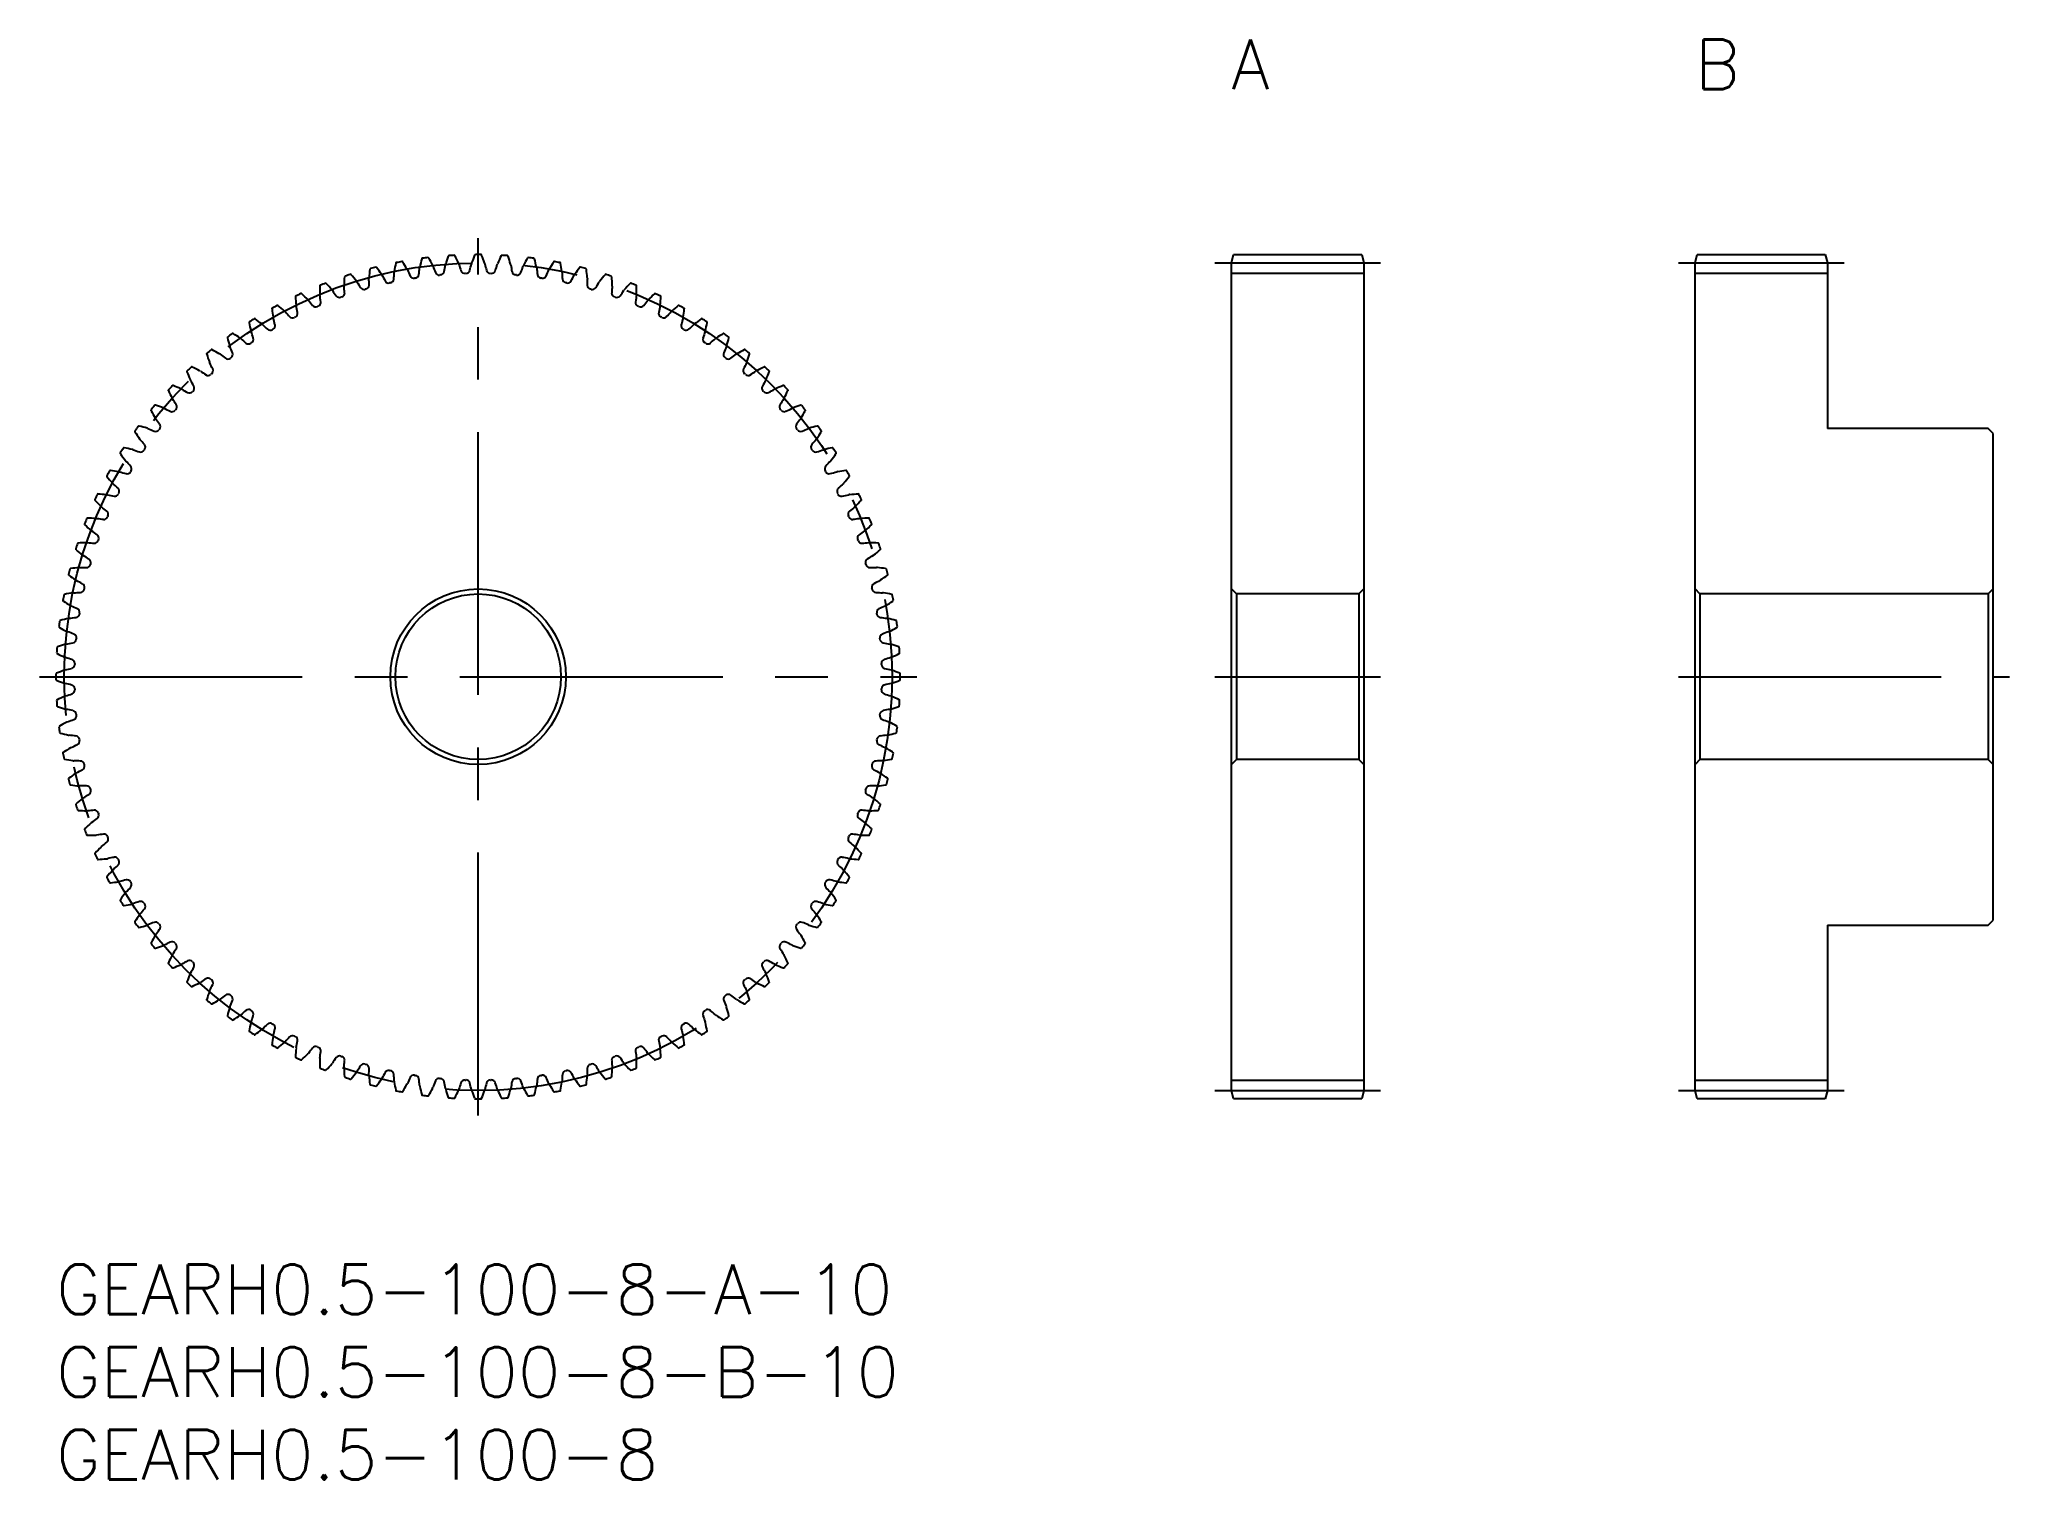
# Model space of a CAD drawing. Extents: x -1 to 118, y -13 to 74.
import ezdxf

# ---------------------------------------------------------------- set-up
doc = ezdxf.new("R2010")
doc.units = 0
doc.header["$LTSCALE"] = 0.5
doc.linetypes.add('CENTER', pattern=[50.8, 31.75, -6.35, 6.35, -6.35])
for name, color, linetype in [('MSM_CENTER', 1, 'CENTER'), ('MSM_CONTINUOUS', 7, 'CONTINUOUS'), ('MSM_PART_NUMBER', 7, 'CONTINUOUS')]:
    doc.layers.add(name, color=color, linetype=linetype)
doc.styles.get("Standard").update_dxf_attribs({"font": 'txt.shx', "height": 3, "bigfont": 'bigfont.shx'})

msp = doc.modelspace()

# ---------------------------------------------------------------- texts
at = {"layer": 'MSM_PART_NUMBER'}
for s, p in [('A', (71, 71)), ('B', (99, 71))]:
    msp.add_text(s, height=3, dxfattribs=at).set_placement(p)

# ---------------------------------------------------------------- blocks, each defined once
blk = doc.blocks.new('*U3')
at = {"layer": 'MSM_PART_NUMBER'}
blk.add_text('GEARH0.5-100-8-A-10', height=3, dxfattribs=at).set_placement((0, -3))
blk = doc.blocks.new('*U4')
at = {"layer": 'MSM_PART_NUMBER'}
blk.add_text('GEARH0.5-100-8-B-10', height=3, dxfattribs=at).set_placement((0, -8))
blk = doc.blocks.new('*U5')
at = {"layer": 'MSM_PART_NUMBER'}
blk.add_text('GEARH0.5-100-8', height=3, dxfattribs=at).set_placement((0, -13))

# ---------------------------------------------------------------- linework, layer by layer
at = {"layer": 'MSM_CENTER'}
for p, q in [((25.5, 9), (25.5, 62)), ((70, 60.5), (80, 60.5)), ((98, 60.5), (108, 60.5)), ((-1, 35.5), (52, 35.5)), ((70, 35.5), (80, 35.5)), ((98, 35.5), (118, 35.5)), ((70, 10.5), (80, 10.5)), ((98, 10.5), (108, 10.5))]:
    msp.add_line(p, q, dxfattribs=at)
msp.add_circle((25.5, 35.5), 25, dxfattribs=at)
at = {"layer": 'MSM_CONTINUOUS'}
for p, q in [((71, 60.5), (71.13, 61)), ((71.13, 61), (78.87, 61)), ((78.87, 61), (79, 60.5)), ((99, 60.5), (99.13, 61)), ((99.13, 61), (106.87, 61)), ((106.87, 61), (107, 60.5)), ((71, 10.5), (71, 60.5)), ((71, 59.88), (79, 59.88)), ((79, 60.5), (79, 10.5)), ((99, 10.5), (99, 60.5)), ((99, 59.88), (107, 59.88)), ((107, 60.5), (107, 50.5)), ((116.7, 50.5), (107, 50.5)), ((117, 50.2), (116.7, 50.5)), ((117, 20.8), (117, 50.2)), ((71.3, 40.5), (71, 40.8)), ((78.7, 40.5), (71.3, 40.5)), ((71.3, 40.5), (71.3, 30.5)), ((79, 40.8), (78.7, 40.5)), ((78.7, 40.5), (78.7, 30.5)), ((99.3, 40.5), (99, 40.8)), ((99.3, 40.5), (99.3, 30.5)), ((116.7, 40.5), (99.3, 40.5)), ((117, 40.8), (116.7, 40.5)), ((116.7, 40.5), (116.7, 30.5)), ((71.3, 30.5), (71, 30.2)), ((78.7, 30.5), (71.3, 30.5)), ((79, 30.2), (78.7, 30.5)), ((99.3, 30.5), (99, 30.2)), ((116.7, 30.5), (99.3, 30.5)), ((117, 30.2), (116.7, 30.5)), ((107, 20.5), (116.7, 20.5)), ((107, 20.5), (107, 10.5)), ((116.7, 20.5), (117, 20.8)), ((71, 11.13), (79, 11.13)), ((99, 11.13), (107, 11.13)), ((71.13, 10), (71, 10.5)), ((78.87, 10), (71.13, 10)), ((79, 10.5), (78.87, 10)), ((99.13, 10), (99, 10.5)), ((106.87, 10), (99.13, 10)), ((107, 10.5), (106.87, 10))]:
    msp.add_line(p, q, dxfattribs=at)
for radius in [5.3, 5]:
    msp.add_circle((25.5, 35.5), radius, dxfattribs=at)
for centre, radius, start, end in [((30.13, 58.53), 8.33, 164.6292, 168.1), ((22.14, 60.73), 0.05, 97.5759, 164.6292), ((25.5, 35.5), 25.5, 96.8241, 97.5759), ((22.48, 60.77), 0.05, 29.7708, 96.8241), ((15.29, 56.66), 8.33, 26.3, 29.7708), ((31.57, 58.2), 8.33, 161.0292, 164.5), ((23.74, 60.89), 0.05, 93.9759, 161.0292), ((25.5, 35.5), 25.5, 93.2241, 93.9759), ((24.07, 60.91), 0.05, 26.1708, 93.2241), ((16.63, 57.26), 8.33, 22.7, 26.1708), ((32.98, 57.77), 8.33, 157.4292, 160.9), ((25.33, 60.95), 0.05, 90.376, 157.4292), ((25.5, 35.5), 25.5, 89.6241, 90.3759), ((25.67, 60.95), 0.05, 22.5708, 89.6241), ((18.02, 57.77), 8.33, 19.1, 22.5708), ((34.37, 57.26), 8.33, 153.8292, 157.3), ((26.93, 60.91), 0.05, 86.7759, 153.8292), ((25.5, 35.5), 25.5, 86.0241, 86.7759), ((27.26, 60.89), 0.05, 18.9708, 86.0241), ((19.43, 58.2), 8.33, 15.5, 18.9708), ((35.71, 56.66), 8.33, 150.2292, 153.7), ((28.52, 60.77), 0.05, 83.176, 150.2292), ((25.5, 35.5), 25.5, 82.4241, 83.1759), ((28.86, 60.73), 0.05, 15.3708, 82.4235), ((20.87, 58.53), 8.33, 11.9, 15.3708), ((25.73, 58.99), 8.33, 175.4292, 178.9), ((17.48, 59.65), 0.05, 108.3759, 175.4292), ((25.5, 35.5), 25.5, 107.6241, 108.3759), ((17.79, 59.76), 0.05, 40.5708, 107.6241), ((11.5, 54.37), 8.33, 37.1, 40.5708), ((27.21, 58.93), 8.33, 171.8292, 175.3), ((19.32, 59.58), 0.416, 175.3, 182.394), ((11.22, 59.24), 7.69, 359.3402, 2.394), ((19.01, 60.11), 0.05, 104.7759, 171.8292), ((25.5, 35.5), 25.5, 104.0241, 104.7759), ((19.33, 60.19), 0.05, 36.9708, 104.0241), ((12.71, 55.21), 8.33, 33.5, 36.9708), ((19.32, 59.58), 0.416, 26.406, 33.5), ((26.58, 63.19), 7.69, 206.406, 209.4598), ((20.16, 59.54), 0.25, 282.5309, 355.7401), ((12.74, 60.09), 7.69, 355.7402, 358.794), ((28.68, 58.78), 8.33, 168.2292, 171.7), ((20.84, 59.92), 0.416, 171.7, 178.794), ((20.57, 60.47), 0.05, 101.1759, 168.2292), ((25.5, 35.5), 25.5, 100.4241, 101.1759), ((20.9, 60.53), 0.05, 33.3708, 100.4241), ((13.98, 55.97), 8.33, 29.9, 33.3708), ((20.84, 59.92), 0.416, 22.806, 29.9), ((28.32, 63.06), 7.69, 202.806, 205.8598), ((21.62, 59.82), 0.25, 205.8599, 279.0691), ((25.5, 35.5), 24.38, 98.9309, 99.0691), ((21.68, 59.83), 0.25, 278.9309, 352.1401), ((14.3, 60.84), 7.69, 352.1402, 355.194), ((22.38, 60.16), 0.416, 168.1, 175.194), ((22.38, 60.16), 0.416, 19.206, 26.3), ((30.04, 62.83), 7.69, 199.206, 202.2598), ((23.15, 60.01), 0.25, 202.2599, 275.4691), ((25.5, 35.5), 24.38, 95.3309, 95.4691), ((23.21, 60.02), 0.25, 275.3309, 348.5401), ((15.92, 61.5), 7.69, 348.5402, 351.594), ((23.94, 60.31), 0.416, 164.5, 171.594), ((23.94, 60.31), 0.416, 15.606, 22.7), ((31.75, 62.49), 7.69, 195.606, 198.6598), ((24.7, 60.11), 0.25, 198.6599, 271.8691), ((25.5, 35.5), 24.38, 91.7309, 91.8691), ((24.76, 60.11), 0.25, 271.7309, 344.9401), ((17.57, 62.05), 7.69, 344.9402, 347.994), ((25.5, 60.36), 0.416, 160.8999, 167.994), ((25.5, 60.36), 0.416, 12.006, 19.1), ((33.43, 62.05), 7.69, 192.006, 195.0598), ((26.24, 60.11), 0.25, 195.0598, 268.269), ((25.5, 35.5), 24.38, 88.1309, 88.2691), ((26.3, 60.11), 0.25, 268.1309, 341.3401), ((19.25, 62.49), 7.69, 341.3402, 344.394), ((27.06, 60.31), 0.416, 157.2999, 164.394), ((27.06, 60.31), 0.416, 8.406, 15.5), ((35.08, 61.5), 7.69, 188.406, 191.4598), ((27.79, 60.02), 0.25, 191.4598, 264.6691), ((25.5, 35.5), 24.38, 84.5309, 84.6691), ((27.85, 60.01), 0.25, 264.5309, 337.7401), ((20.96, 62.83), 7.69, 337.7402, 340.794), ((28.62, 60.16), 0.416, 153.6999, 160.794), ((28.62, 60.16), 0.416, 4.806, 11.9), ((36.7, 60.84), 7.69, 184.806, 187.8598), ((29.32, 59.83), 0.25, 187.8598, 261.0691), ((25.5, 35.5), 24.38, 80.9309, 81.0691), ((29.38, 59.82), 0.25, 260.9309, 334.1401), ((22.68, 63.06), 7.69, 334.1402, 337.194), ((30.16, 59.92), 0.416, 150.0999, 157.194), ((37.02, 55.97), 8.33, 146.6292, 150.1), ((30.1, 60.53), 0.05, 79.5759, 146.6292), ((25.5, 35.5), 25.5, 78.8241, 79.5759), ((30.43, 60.47), 0.05, 11.7708, 78.8235), ((22.32, 58.78), 8.33, 8.3, 11.7708), ((30.16, 59.92), 0.416, 1.206, 8.3), ((38.26, 60.09), 7.69, 181.206, 184.2598), ((30.84, 59.54), 0.25, 184.2598, 257.4691), ((24.42, 63.19), 7.69, 330.5402, 333.594), ((31.68, 59.58), 0.416, 146.4999, 153.594), ((38.29, 55.21), 8.33, 143.0292, 146.5), ((31.67, 60.19), 0.05, 75.9759, 143.0292), ((25.5, 35.5), 25.5, 75.2241, 75.9759), ((31.99, 60.11), 0.05, 8.1708, 75.2235), ((23.79, 58.93), 8.33, 4.7, 8.1708), ((39.78, 59.24), 7.69, 177.606, 180.6598), ((31.68, 59.58), 0.416, 357.606, 4.7), ((39.5, 54.37), 8.33, 139.4292, 142.9), ((33.21, 59.76), 0.05, 72.3759, 139.4292), ((25.5, 35.5), 25.5, 71.6241, 72.3759), ((33.52, 59.65), 0.05, 4.5708, 71.6235), ((25.27, 58.99), 8.33, 1.1, 4.5708), ((14.51, 58.46), 0.05, 115.5759, 182.6292), ((22.79, 58.84), 8.33, 182.6292, 186.1), ((25.5, 35.5), 25.5, 114.8241, 115.5759), ((14.82, 58.6), 0.05, 47.7708, 114.8241), ((9.25, 52.46), 8.33, 44.3, 47.7708), ((24.26, 58.96), 8.33, 179.0292, 182.5), ((15.98, 59.1), 0.05, 111.9759, 179.0292), ((16.35, 58.62), 0.416, 182.5, 189.594), ((8.35, 57.26), 7.69, 6.5402, 9.594), ((25.5, 35.5), 25.5, 111.2241, 111.9759), ((16.29, 59.22), 0.05, 44.1708, 111.2241), ((10.35, 53.45), 8.33, 40.7, 44.1708), ((16.35, 58.62), 0.416, 33.606, 40.7), ((23.1, 63.1), 7.69, 213.606, 216.6598), ((17.13, 58.66), 0.25, 216.6599, 289.8691), ((25.5, 35.5), 24.38, 109.7309, 109.8691), ((17.19, 58.68), 0.25, 289.7309, 2.9401), ((17.82, 59.14), 0.416, 178.9, 185.994), ((9.75, 58.3), 7.69, 2.9402, 5.994), ((17.82, 59.14), 0.416, 30.006, 37.1), ((24.84, 63.2), 7.69, 210.006, 213.0598), ((18.6, 59.14), 0.25, 213.0599, 286.2691), ((25.5, 35.5), 24.38, 106.1309, 106.2691), ((18.66, 59.16), 0.25, 286.1309, 359.3401), ((20.1, 59.53), 0.25, 209.4599, 282.6691), ((25.5, 35.5), 24.38, 102.5309, 102.6691), ((25.5, 35.5), 24.38, 77.3309, 77.4691), ((30.9, 59.53), 0.25, 257.3309, 330.5401), ((32.34, 59.16), 0.25, 180.6598, 253.8691), ((25.5, 35.5), 24.38, 73.7309, 73.8691), ((32.4, 59.14), 0.25, 253.7309, 326.9402), ((26.16, 63.2), 7.69, 326.9402, 329.994), ((33.18, 59.14), 0.416, 142.8999, 149.994), ((41.25, 58.3), 7.69, 174.006, 177.0598), ((33.81, 58.68), 0.25, 177.0598, 250.2691), ((33.18, 59.14), 0.416, 354.006, 1.1), ((25.5, 35.5), 24.38, 70.1309, 70.2691), ((33.87, 58.66), 0.25, 250.1309, 323.3402), ((27.9, 63.1), 7.69, 323.3402, 326.394), ((34.65, 58.62), 0.416, 139.2999, 146.394), ((40.65, 53.45), 8.33, 135.8292, 139.3), ((34.71, 59.22), 0.05, 68.7759, 135.8292), ((25.5, 35.5), 25.5, 68.0241, 68.7759), ((42.65, 57.26), 7.69, 170.406, 173.4598), ((35.02, 59.1), 0.05, 0.9708, 68.0235), ((34.65, 58.62), 0.416, 350.406, 357.5), ((26.74, 58.96), 8.33, 357.5, 0.9708), ((41.75, 52.46), 8.33, 132.2292, 135.7), ((36.18, 58.6), 0.05, 65.1759, 132.2292), ((25.5, 35.5), 25.5, 64.4241, 65.1759), ((28.21, 58.84), 8.33, 353.9, 357.3708), ((36.49, 58.46), 0.05, 357.3708, 64.4241), ((12, 57.08), 0.05, 54.9708, 122.0235), ((13.09, 57.72), 0.05, 119.1759, 186.2292), ((21.33, 58.62), 8.33, 186.2292, 189.7), ((25.5, 35.5), 25.5, 118.4241, 119.1759), ((13.52, 57.29), 0.416, 189.7, 196.794), ((5.76, 54.94), 7.69, 13.7402, 16.794), ((13.39, 57.88), 0.05, 51.3708, 118.4235), ((8.21, 51.41), 8.33, 47.9, 51.3708), ((13.52, 57.29), 0.416, 40.806, 47.9), ((19.66, 62.58), 7.69, 220.806, 223.8598), ((14.29, 57.43), 0.25, 223.8599, 297.0691), ((25.5, 35.5), 24.38, 116.9309, 117.0691), ((14.35, 57.45), 0.25, 296.9309, 10.1401), ((14.91, 57.99), 0.416, 186.1, 193.194), ((7.02, 56.14), 7.69, 10.1402, 13.194), ((14.91, 57.99), 0.416, 37.206, 44.3), ((21.37, 62.9), 7.69, 217.206, 220.2598), ((15.69, 58.09), 0.25, 220.2599, 293.4691), ((25.5, 35.5), 24.38, 113.3309, 113.4691), ((15.75, 58.11), 0.25, 293.3309, 6.5401), ((35.25, 58.11), 0.25, 173.4598, 246.6691), ((25.5, 35.5), 24.38, 66.5309, 66.6691), ((35.31, 58.09), 0.25, 246.5309, 319.7402), ((29.63, 62.9), 7.69, 319.7402, 322.794), ((36.09, 57.99), 0.416, 135.6999, 142.794), ((36.65, 57.45), 0.25, 169.8598, 243.0691), ((43.98, 56.14), 7.69, 166.806, 169.8598), ((36.09, 57.99), 0.416, 346.806, 353.9), ((25.5, 35.5), 24.38, 62.9309, 63.0691), ((36.71, 57.43), 0.25, 242.9309, 316.1402), ((31.34, 62.58), 7.69, 316.1402, 319.194), ((37.48, 57.29), 0.416, 132.0999, 139.194), ((42.79, 51.41), 8.33, 128.6292, 132.1), ((37.61, 57.88), 0.05, 61.5759, 128.6292), ((25.5, 35.5), 25.5, 60.8241, 61.5759), ((45.24, 54.94), 7.69, 163.206, 166.2598), ((37.48, 57.29), 0.416, 343.206, 350.3), ((29.67, 58.62), 8.33, 350.3, 353.7708), ((37.91, 57.72), 0.05, 353.7708, 60.8241), ((39, 57.08), 0.05, 57.9759, 125.0292), ((10.41, 55.99), 0.05, 126.3759, 193.4292), ((18.46, 57.91), 8.33, 193.4292, 196.9), ((25.5, 35.5), 25.5, 125.6241, 126.3759), ((10.68, 56.19), 0.05, 58.5708, 125.6235), ((6.36, 49.12), 8.33, 55.1, 58.5708), ((10.89, 55.61), 0.416, 48.006, 55.1), ((11.72, 56.9), 0.05, 122.7759, 189.8292), ((19.88, 58.31), 8.33, 189.8292, 193.3), ((25.5, 35.5), 25.5, 122.0241, 122.7759), ((12.18, 56.49), 0.416, 193.3, 200.394), ((4.58, 53.67), 7.69, 17.3402, 20.394), ((11.68, 55.88), 0.25, 304.1309, 17.3401), ((7.25, 50.29), 8.33, 51.5, 54.9708), ((12.18, 56.49), 0.416, 44.406, 51.5), ((17.97, 62.16), 7.69, 224.406, 227.4598), ((12.94, 56.68), 0.25, 227.4599, 300.6691), ((25.5, 35.5), 24.38, 120.5309, 120.6691), ((12.99, 56.71), 0.25, 300.5309, 13.7401), ((38.01, 56.71), 0.25, 166.2598, 239.4691), ((25.5, 35.5), 24.38, 59.3309, 59.4691), ((38.06, 56.68), 0.25, 239.3309, 312.5402), ((33.03, 62.16), 7.69, 312.5402, 315.594), ((38.82, 56.49), 0.416, 128.4999, 135.594), ((43.75, 50.29), 8.33, 125.0292, 128.5), ((25.5, 35.5), 25.5, 57.2241, 57.9759), ((39.32, 55.88), 0.25, 162.6598, 235.8691), ((46.42, 53.67), 7.69, 159.606, 162.6598), ((38.82, 56.49), 0.416, 339.606, 346.7), ((31.12, 58.31), 8.33, 346.7, 350.1708), ((39.28, 56.9), 0.05, 350.1708, 57.2241), ((40.11, 55.61), 0.416, 124.8999, 131.994), ((44.64, 49.12), 8.33, 121.4292, 124.9), ((40.32, 56.19), 0.05, 54.3759, 121.4292), ((25.5, 35.5), 25.5, 53.6241, 54.3759), ((32.54, 57.91), 8.33, 343.1, 346.5708), ((40.59, 55.99), 0.05, 346.5708, 53.6241), ((9.15, 55), 0.05, 129.9759, 197.0292), ((17.07, 57.43), 8.33, 197.0292, 200.5), ((25.5, 35.5), 25.5, 129.2241, 129.9759), ((9.41, 55.22), 0.05, 62.1708, 129.2235), ((5.54, 47.89), 8.33, 58.7, 62.1708), ((9.65, 54.66), 0.416, 51.606, 58.7), ((14.69, 61.01), 7.69, 231.606, 234.6598), ((10.38, 54.94), 0.25, 234.6599, 307.8691), ((10.89, 55.61), 0.416, 196.9, 203.994), ((3.48, 52.32), 7.69, 20.9402, 23.994), ((25.5, 35.5), 24.38, 127.7309, 127.8691), ((10.43, 54.98), 0.25, 307.7309, 20.9401), ((16.31, 61.64), 7.69, 228.006, 231.0598), ((11.63, 55.85), 0.25, 231.0599, 304.2691), ((25.5, 35.5), 24.38, 124.1309, 124.2691), ((25.5, 35.5), 24.38, 55.7309, 55.8691), ((39.37, 55.85), 0.25, 235.7309, 308.9402), ((34.69, 61.64), 7.69, 308.9402, 311.994), ((40.57, 54.98), 0.25, 159.0598, 232.2691), ((47.52, 52.32), 7.69, 156.006, 159.0598), ((25.5, 35.5), 24.38, 52.1309, 52.2691), ((40.62, 54.94), 0.25, 232.1309, 305.3402), ((40.11, 55.61), 0.416, 336.006, 343.1), ((36.31, 61.01), 7.69, 305.3402, 308.394), ((41.35, 54.66), 0.416, 121.2999, 128.394), ((45.46, 47.89), 8.33, 117.8292, 121.3), ((41.59, 55.22), 0.05, 50.7759, 117.8292), ((25.5, 35.5), 25.5, 50.0241, 50.7759), ((33.93, 57.43), 8.33, 339.5, 342.9708), ((41.85, 55), 0.05, 342.9708, 50.0235), ((7.96, 53.94), 0.05, 133.5759, 200.6292), ((15.71, 56.86), 8.33, 200.6292, 204.1), ((25.5, 35.5), 25.5, 132.8241, 133.5759), ((8.2, 54.17), 0.05, 65.7709, 132.8241), ((4.8, 46.61), 8.33, 62.3, 65.7708), ((8.48, 53.62), 0.416, 55.206, 62.3), ((13.11, 60.28), 7.69, 235.206, 238.2598), ((9.19, 53.95), 0.25, 238.2599, 311.4691), ((9.65, 54.66), 0.416, 200.5, 207.594), ((2.47, 50.9), 7.69, 24.5402, 27.594), ((25.5, 35.5), 24.38, 131.3309, 131.4691), ((9.24, 53.99), 0.25, 311.3309, 24.5401), ((41.76, 53.99), 0.25, 155.4598, 228.6691), ((48.53, 50.9), 7.69, 152.406, 155.4598), ((25.5, 35.5), 24.38, 48.5309, 48.6691), ((41.81, 53.95), 0.25, 228.5309, 301.7401), ((41.35, 54.66), 0.416, 332.406, 339.5), ((37.89, 60.28), 7.69, 301.7402, 304.794), ((42.52, 53.62), 0.416, 117.6999, 124.794), ((46.2, 46.61), 8.33, 114.2292, 117.7), ((42.8, 54.17), 0.05, 47.1759, 114.2292), ((25.5, 35.5), 25.5, 46.4241, 47.1759), ((35.29, 56.86), 8.33, 335.9, 339.3708), ((43.04, 53.94), 0.05, 339.3708, 46.4235), ((6.83, 52.8), 0.05, 137.1759, 204.2292), ((14.39, 56.2), 8.33, 204.2292, 207.7), ((25.5, 35.5), 25.5, 136.4241, 137.1759), ((7.06, 53.04), 0.05, 69.3709, 136.4241), ((4.14, 45.29), 8.33, 65.9, 69.3708), ((7.38, 52.52), 0.416, 58.806, 65.9), ((11.58, 59.45), 7.69, 238.806, 241.8598), ((8.07, 52.89), 0.25, 241.8599, 315.0691), ((8.48, 53.62), 0.416, 204.1, 211.194), ((1.55, 49.42), 7.69, 28.1402, 31.194), ((25.5, 35.5), 24.38, 134.9309, 135.0691), ((8.11, 52.93), 0.25, 314.9309, 28.1401), ((42.89, 52.93), 0.25, 151.8598, 225.0691), ((49.45, 49.42), 7.69, 148.806, 151.8598), ((25.5, 35.5), 24.38, 44.9309, 45.0691), ((42.93, 52.89), 0.25, 224.9309, 298.1401), ((42.52, 53.62), 0.416, 328.806, 335.9), ((39.42, 59.45), 7.69, 298.1402, 301.194), ((43.62, 52.52), 0.416, 114.1, 121.194), ((46.86, 45.29), 8.33, 110.6292, 114.1), ((43.94, 53.04), 0.05, 43.5759, 110.6292), ((25.5, 35.5), 25.5, 42.8241, 43.5759), ((36.61, 56.2), 8.33, 332.3, 335.7708), ((44.17, 52.8), 0.05, 335.7708, 42.8241), ((5.78, 51.59), 0.05, 140.7759, 207.8292), ((13.11, 55.46), 8.33, 207.8292, 211.3), ((25.5, 35.5), 25.5, 140.0241, 140.7759), ((6, 51.85), 0.05, 72.9709, 140.0241), ((3.57, 43.93), 8.33, 69.5, 72.9708), ((6.34, 51.35), 0.416, 62.406, 69.5), ((10.1, 58.53), 7.69, 242.406, 245.4598), ((7.01, 51.76), 0.25, 245.4599, 318.6691), ((7.38, 52.52), 0.416, 207.7, 214.794), ((0.72, 47.89), 7.69, 31.7402, 34.794), ((25.5, 35.5), 24.38, 138.5309, 138.6691), ((7.05, 51.81), 0.25, 318.5309, 31.7401), ((43.95, 51.81), 0.25, 148.2598, 221.4691), ((50.28, 47.89), 7.69, 145.206, 148.2598), ((25.5, 35.5), 24.38, 41.3309, 41.4691), ((43.99, 51.76), 0.25, 221.3309, 294.5401), ((43.62, 52.52), 0.416, 325.206, 332.3), ((40.9, 58.53), 7.69, 294.5402, 297.594), ((44.66, 51.35), 0.416, 110.5, 117.594), ((47.43, 43.93), 8.33, 107.0292, 110.5), ((45, 51.85), 0.05, 39.9759, 107.0292), ((37.89, 55.46), 8.33, 328.7, 332.1708), ((25.5, 35.5), 25.5, 39.2241, 39.9759), ((45.22, 51.59), 0.05, 332.1708, 39.2235), ((4.81, 50.32), 0.05, 144.3759, 211.4292), ((25.5, 35.5), 25.5, 143.6241, 144.3759), ((11.88, 54.64), 8.33, 211.4292, 214.9), ((5.01, 50.59), 0.05, 76.5709, 143.6241), ((3.09, 42.54), 8.33, 73.1, 76.5708), ((5.39, 50.11), 0.416, 66.006, 73.1), ((8.68, 57.52), 7.69, 246.006, 249.0598), ((6.02, 50.57), 0.25, 249.0599, 322.2691), ((6.34, 51.35), 0.416, 211.3, 218.394), ((-0.01, 46.31), 7.69, 35.3402, 38.394), ((25.5, 35.5), 24.38, 142.1309, 142.2691), ((6.06, 50.62), 0.25, 322.1309, 35.3401), ((44.94, 50.62), 0.25, 144.6598, 217.8691), ((51.01, 46.31), 7.69, 141.606, 144.6598), ((25.5, 35.5), 24.38, 37.7309, 37.8691), ((44.98, 50.57), 0.25, 217.7309, 290.9401), ((44.66, 51.35), 0.416, 321.606, 328.7), ((42.32, 57.52), 7.69, 290.9402, 293.994), ((45.61, 50.11), 0.416, 106.9, 113.994), ((47.91, 42.54), 8.33, 103.4292, 106.9), ((39.12, 54.64), 8.33, 325.1, 328.5708), ((45.99, 50.59), 0.05, 36.3759, 103.4292), ((25.5, 35.5), 25.5, 35.6241, 36.3759), ((46.19, 50.32), 0.05, 328.5708, 35.6235), ((3.92, 49), 0.05, 147.9759, 215.0292), ((25.5, 35.5), 25.5, 147.2241, 147.9759), ((10.71, 53.75), 8.33, 215.0292, 218.5), ((4.1, 49.28), 0.05, 80.1709, 147.2241), ((2.69, 41.12), 8.33, 76.7, 80.1708), ((4.51, 48.82), 0.416, 69.606, 76.7), ((7.33, 56.42), 7.69, 249.606, 252.6598), ((5.12, 49.32), 0.25, 252.6599, 325.8691), ((5.39, 50.11), 0.416, 214.9, 221.994), ((-0.64, 44.69), 7.69, 38.9402, 41.994), ((25.5, 35.5), 24.38, 145.7309, 145.8691), ((5.15, 49.37), 0.25, 325.7309, 38.9401), ((45.85, 49.37), 0.25, 141.0598, 214.2691), ((25.5, 35.5), 24.38, 34.1309, 34.2691), ((51.64, 44.69), 7.69, 138.006, 141.0598), ((45.88, 49.32), 0.25, 214.1309, 287.3401), ((45.61, 50.11), 0.416, 318.006, 325.1), ((43.67, 56.42), 7.69, 287.3402, 290.394), ((46.49, 48.82), 0.416, 103.3, 110.394), ((48.31, 41.12), 8.33, 99.8292, 103.3), ((40.29, 53.75), 8.33, 321.5, 324.9708), ((46.9, 49.28), 0.05, 32.7759, 99.8292), ((25.5, 35.5), 25.5, 32.0241, 32.7759), ((47.08, 49), 0.05, 324.9708, 32.0241), ((25.5, 35.5), 25.5, 150.8241, 151.5759), ((3.12, 47.61), 0.05, 151.5759, 218.6292), ((3.28, 47.91), 0.05, 83.7708, 150.8235), ((2.38, 39.67), 8.33, 80.3, 83.7708), ((3.71, 47.48), 0.416, 73.206, 80.3), ((6.06, 55.24), 7.69, 253.206, 256.2598), ((4.51, 48.82), 0.416, 218.5, 225.594), ((-1.16, 43.03), 7.69, 42.5402, 45.594), ((4.29, 48.01), 0.25, 256.2599, 329.4691), ((4.32, 48.06), 0.25, 329.3309, 42.5401), ((25.5, 35.5), 24.38, 149.3309, 149.4691), ((46.68, 48.06), 0.25, 137.4598, 210.6691), ((25.5, 35.5), 24.38, 30.5309, 30.6691), ((52.16, 43.03), 7.69, 134.406, 137.4598), ((46.71, 48.01), 0.25, 210.5309, 283.7401), ((44.94, 55.24), 7.69, 283.7402, 286.794), ((46.49, 48.82), 0.416, 314.406, 321.5), ((47.29, 47.48), 0.416, 99.6999, 106.794), ((48.62, 39.67), 8.33, 96.2292, 99.7), ((47.72, 47.91), 0.05, 29.1759, 96.2292), ((25.5, 35.5), 25.5, 28.4241, 29.1759), ((47.88, 47.61), 0.05, 321.3708, 28.4241), ((25.5, 35.5), 25.5, 154.4241, 155.1759), ((2.54, 46.49), 0.05, 87.3708, 154.4235), ((2.16, 38.21), 8.33, 83.9, 87.3708), ((3.01, 46.09), 0.416, 76.806, 83.9), ((9.59, 52.79), 8.33, 218.6292, 222.1), ((4.86, 53.98), 7.69, 256.806, 259.8598), ((3.71, 47.48), 0.416, 222.1, 229.194), ((-1.58, 41.34), 7.69, 46.1402, 49.194), ((3.55, 46.65), 0.25, 259.8599, 333.0691), ((3.57, 46.71), 0.25, 332.9309, 46.1401), ((25.5, 35.5), 24.38, 152.9309, 153.0691), ((47.43, 46.71), 0.25, 133.8598, 207.0691), ((25.5, 35.5), 24.38, 26.9309, 27.0691), ((47.45, 46.65), 0.25, 206.9309, 280.1401), ((52.58, 41.34), 7.69, 130.806, 133.8598), ((46.14, 53.98), 7.69, 280.1402, 283.194), ((47.29, 47.48), 0.416, 310.806, 317.9), ((41.41, 52.79), 8.33, 317.9, 321.3708), ((47.99, 46.09), 0.416, 96.1, 103.194), ((48.84, 38.21), 8.33, 92.6292, 96.1), ((48.46, 46.49), 0.05, 25.5759, 92.6292), ((25.5, 35.5), 25.5, 24.8241, 25.5759), ((2.4, 46.18), 0.05, 155.1759, 222.2292), ((8.54, 51.75), 8.33, 222.2292, 225.7), ((3.01, 46.09), 0.416, 225.7, 232.794), ((-1.9, 39.63), 7.69, 49.7402, 52.794), ((2.91, 45.31), 0.25, 336.5309, 49.7401), ((48.09, 45.31), 0.25, 130.2598, 203.4691), ((52.9, 39.63), 7.69, 127.206, 130.2598), ((47.99, 46.09), 0.416, 307.206, 314.3), ((42.46, 51.75), 8.33, 314.3, 317.7708), ((48.6, 46.18), 0.05, 317.7709, 24.8241), ((25.5, 35.5), 25.5, 158.0241, 158.7759), ((1.78, 44.71), 0.05, 158.7759, 225.8292), ((7.55, 50.65), 8.33, 225.8292, 229.3), ((1.9, 45.02), 0.05, 90.9708, 158.0241), ((2.04, 36.74), 8.33, 87.5, 90.9708), ((2.38, 44.65), 0.416, 229.3, 236.394), ((-2.1, 37.9), 7.69, 53.3402, 56.394), ((2.38, 44.65), 0.416, 80.406, 87.5), ((3.74, 52.65), 7.69, 260.406, 263.4598), ((2.34, 43.87), 0.25, 340.1309, 53.3401), ((2.89, 45.25), 0.25, 263.4599, 336.6691), ((25.5, 35.5), 24.38, 156.5309, 156.6691), ((25.5, 35.5), 24.38, 23.3309, 23.4691), ((48.11, 45.25), 0.25, 203.3309, 276.5401), ((47.26, 52.65), 7.69, 276.5402, 279.594), ((48.66, 43.87), 0.25, 126.6598, 199.8691), ((53.1, 37.9), 7.69, 123.606, 126.6598), ((48.62, 44.65), 0.416, 92.5, 99.594), ((48.96, 36.74), 8.33, 89.0292, 92.5), ((48.62, 44.65), 0.416, 303.606, 310.7), ((43.45, 50.65), 8.33, 310.7, 314.1708), ((49.1, 45.02), 0.05, 21.9759, 89.0292), ((25.5, 35.5), 25.5, 21.2241, 21.9759), ((49.22, 44.71), 0.05, 314.1708, 21.2241), ((1.24, 43.21), 0.05, 162.3759, 229.4292), ((25.5, 35.5), 25.5, 161.6241, 162.3759), ((6.63, 49.5), 8.33, 229.4292, 232.9), ((1.35, 43.52), 0.05, 94.5708, 161.6241), ((2.01, 35.27), 8.33, 91.1, 94.5708), ((1.86, 43.18), 0.416, 232.9, 239.994), ((1.86, 43.18), 0.416, 84.006, 91.1), ((2.7, 51.25), 7.69, 264.006, 267.0598), ((2.32, 43.81), 0.25, 267.0599, 340.2691), ((25.5, 35.5), 24.38, 160.1309, 160.2691), ((25.5, 35.5), 24.38, 19.7309, 19.8691), ((48.68, 43.81), 0.25, 199.7309, 272.9401), ((48.3, 51.25), 7.69, 272.9402, 275.994), ((49.14, 43.18), 0.416, 88.9, 95.994), ((48.99, 35.27), 8.33, 85.4292, 88.9), ((49.14, 43.18), 0.416, 300.006, 307.1), ((44.37, 49.5), 8.33, 307.1, 310.5708), ((49.65, 43.52), 0.05, 18.3759, 85.4292), ((25.5, 35.5), 25.5, 17.6241, 18.3759), ((49.76, 43.21), 0.05, 310.5708, 17.6241), ((25.5, 35.5), 25.5, 165.2241, 165.9759), ((0.81, 41.67), 0.05, 165.9759, 233.0292), ((0.89, 41.99), 0.05, 98.1708, 165.2241), ((2.07, 33.79), 8.33, 94.7, 98.1708), ((1.42, 41.68), 0.416, 87.606, 94.7), ((1.76, 49.78), 7.69, 267.606, 270.6598), ((-2.2, 36.16), 7.69, 56.9402, 59.994), ((1.84, 42.34), 0.25, 270.6599, 343.8691), ((1.86, 42.4), 0.25, 343.7309, 56.9401), ((25.5, 35.5), 24.38, 163.7309, 163.8691), ((49.14, 42.4), 0.25, 123.0598, 196.2691), ((25.5, 35.5), 24.38, 16.1309, 16.2691), ((49.16, 42.34), 0.25, 196.1309, 269.3401), ((53.2, 36.16), 7.69, 120.006, 123.0598), ((49.24, 49.78), 7.69, 269.3402, 272.394), ((49.58, 41.68), 0.416, 85.3, 92.394), ((48.93, 33.79), 8.33, 81.8292, 85.3), ((50.11, 41.99), 0.05, 14.7759, 81.8292), ((25.5, 35.5), 25.5, 14.0241, 14.7759), ((50.19, 41.67), 0.05, 306.9708, 14.0241), ((0.53, 40.43), 0.05, 101.7708, 168.8235), ((2.22, 32.32), 8.33, 98.3, 101.7708), ((5.79, 48.29), 8.33, 233.0292, 236.5), ((1.08, 40.16), 0.416, 91.206, 98.3), ((0.91, 48.26), 7.69, 271.206, 274.2598), ((1.42, 41.68), 0.416, 236.5, 243.594), ((-2.19, 34.42), 7.69, 60.5402, 63.594), ((1.46, 40.84), 0.25, 274.2599, 347.4691), ((1.47, 40.9), 0.25, 347.3309, 60.5401), ((25.5, 35.5), 24.38, 167.3309, 167.4691), ((49.53, 40.9), 0.25, 119.4598, 192.6691), ((25.5, 35.5), 24.38, 12.5309, 12.6691), ((49.54, 40.84), 0.25, 192.5309, 265.7401), ((53.19, 34.42), 7.69, 116.406, 119.4598), ((50.09, 48.26), 7.69, 265.7402, 268.794), ((49.58, 41.68), 0.416, 296.406, 303.5), ((45.21, 48.29), 8.33, 303.5, 306.9708), ((49.92, 40.16), 0.416, 81.6999, 88.794), ((48.78, 32.32), 8.33, 78.2292, 81.7), ((50.47, 40.43), 0.05, 11.1759, 78.2292), ((25.5, 35.5), 25.5, 168.8241, 169.5759), ((0.47, 40.1), 0.05, 169.5759, 236.6292), ((5.03, 47.02), 8.33, 236.6292, 240.1), ((1.08, 40.16), 0.416, 240.1, 247.194), ((-2.06, 32.68), 7.69, 64.1402, 67.194), ((1.17, 39.32), 0.25, 277.8599, 351.0691), ((1.18, 39.38), 0.25, 350.9309, 64.1401), ((25.5, 35.5), 24.38, 170.9309, 171.0691), ((49.82, 39.38), 0.25, 115.8598, 189.0691), ((25.5, 35.5), 24.38, 8.9309, 9.0691), ((49.83, 39.32), 0.25, 188.9309, 262.1401), ((53.06, 32.68), 7.69, 112.806, 115.8598), ((49.92, 40.16), 0.416, 292.806, 299.9), ((45.97, 47.02), 8.33, 299.9, 303.3708), ((25.5, 35.5), 25.5, 10.4241, 11.1759), ((50.53, 40.1), 0.05, 303.3708, 10.4241), ((25.5, 35.5), 25.5, 172.4241, 173.1759), ((0.23, 38.52), 0.05, 173.1759, 240.2292), ((4.34, 45.71), 8.33, 240.2292, 243.7), ((0.27, 38.86), 0.05, 105.3708, 172.4235), ((2.47, 30.87), 8.33, 101.9, 105.3708), ((0.84, 38.62), 0.416, 243.7, 250.794), ((-1.83, 30.96), 7.69, 67.7402, 70.794), ((0.84, 38.62), 0.416, 94.806, 101.9), ((0.16, 46.7), 7.69, 274.806, 277.8598), ((50.84, 46.7), 7.69, 262.1402, 265.194), ((52.83, 30.96), 7.69, 109.206, 112.2598), ((50.16, 38.62), 0.416, 78.0999, 85.194), ((48.53, 30.87), 8.33, 74.6292, 78.1), ((50.16, 38.62), 0.416, 289.206, 296.3), ((46.66, 45.71), 8.33, 296.3, 299.7708), ((50.73, 38.86), 0.05, 7.5759, 74.6292), ((25.5, 35.5), 25.5, 6.8241, 7.5759), ((50.77, 38.52), 0.05, 299.7708, 6.8241), ((25.5, 35.5), 25.5, 176.0241, 176.7759), ((0.09, 36.93), 0.05, 176.7759, 243.8292), ((0.11, 37.26), 0.05, 108.9708, 176.0235), ((2.8, 29.43), 8.33, 105.5, 108.9708), ((0.69, 37.06), 0.416, 98.406, 105.5), ((-0.5, 45.08), 7.69, 278.406, 281.4598), ((0.98, 37.79), 0.25, 281.4599, 354.6691), ((0.99, 37.85), 0.25, 354.5309, 67.7401), ((25.5, 35.5), 24.38, 174.5309, 174.6691), ((50.01, 37.85), 0.25, 112.2598, 185.4691), ((25.5, 35.5), 24.38, 5.3309, 5.4691), ((50.02, 37.79), 0.25, 185.3309, 258.5401), ((51.5, 45.08), 7.69, 258.5402, 261.594), ((50.31, 37.06), 0.416, 74.4999, 81.594), ((48.2, 29.43), 8.33, 71.0292, 74.5), ((50.89, 37.26), 0.05, 3.9759, 71.0292), ((50.91, 36.93), 0.05, 296.1708, 3.2241), ((25.5, 35.5), 25.5, 3.2241, 3.9759), ((0.05, 35.67), 0.05, 112.5708, 179.6241), ((3.23, 28.02), 8.33, 109.1, 112.5708), ((3.74, 44.37), 8.33, 243.8292, 247.3), ((0.64, 35.5), 0.416, 102.006, 109.1), ((0.69, 37.06), 0.416, 247.3, 254.394), ((-1.05, 43.43), 7.69, 282.006, 285.0598), ((-1.49, 29.25), 7.69, 71.3402, 74.394), ((0.89, 36.24), 0.25, 285.0599, 358.2691), ((0.89, 36.3), 0.25, 358.1309, 71.3401), ((25.5, 35.5), 24.38, 178.1309, 178.2691), ((50.11, 36.3), 0.25, 108.6598, 181.8691), ((25.5, 35.5), 24.38, 1.7309, 1.8691), ((50.11, 36.24), 0.25, 181.7309, 254.9401), ((52.49, 29.25), 7.69, 105.606, 108.6598), ((52.05, 43.43), 7.69, 254.9402, 257.994), ((50.31, 37.06), 0.416, 285.606, 292.7), ((50.36, 35.5), 0.416, 70.8999, 77.994), ((47.26, 44.37), 8.33, 292.7, 296.1708), ((47.77, 28.02), 8.33, 67.4292, 70.9), ((50.95, 35.67), 0.05, 0.3759, 67.4292), ((25.5, 35.5), 25.5, 179.6241, 180.3759), ((0.05, 35.33), 0.05, 180.3759, 247.4292), ((3.23, 42.98), 8.33, 247.4292, 250.9), ((0.64, 35.5), 0.416, 250.9, 257.994), ((-1.05, 27.57), 7.69, 74.9402, 77.994), ((0.89, 34.76), 0.25, 1.7309, 74.9401), ((0.89, 34.7), 0.25, 288.6599, 1.8691), ((25.5, 35.5), 24.38, 181.7309, 181.8691), ((50.11, 34.76), 0.25, 105.0598, 178.2691), ((25.5, 35.5), 24.38, 358.1309, 358.2691), ((50.11, 34.7), 0.25, 178.1309, 251.3401), ((52.05, 27.57), 7.69, 102.006, 105.0598), ((50.36, 35.5), 0.416, 282.006, 289.1), ((47.77, 42.98), 8.33, 289.1, 292.5708), ((50.95, 35.33), 0.05, 292.5709, 359.6241), ((25.5, 35.5), 25.5, 359.6241, 0.3759), ((0.09, 34.07), 0.05, 116.1708, 183.2241), ((25.5, 35.5), 25.5, 183.2241, 183.9759), ((0.11, 33.74), 0.05, 183.9759, 251.0292), ((3.74, 26.63), 8.33, 112.7, 116.1708), ((2.8, 41.57), 8.33, 251.0292, 254.5), ((0.69, 33.94), 0.416, 105.606, 112.7), ((-1.49, 41.75), 7.69, 285.606, 288.6598), ((0.69, 33.94), 0.416, 254.5, 261.594), ((-0.5, 25.92), 7.69, 78.5402, 81.594), ((0.98, 33.21), 0.25, 5.3309, 78.5401), ((50.02, 33.21), 0.25, 101.4598, 174.6691), ((51.5, 25.92), 7.69, 98.406, 101.4598), ((52.49, 41.75), 7.69, 251.3402, 254.394), ((50.31, 33.94), 0.416, 278.406, 285.5), ((50.31, 33.94), 0.416, 67.2999, 74.394), ((48.2, 41.57), 8.33, 285.5, 288.9708), ((47.26, 26.63), 8.33, 63.8292, 67.3), ((50.89, 33.74), 0.05, 288.9709, 356.0241), ((50.91, 34.07), 0.05, 356.7759, 63.8292), ((25.5, 35.5), 25.5, 356.0241, 356.7759), ((0.23, 32.48), 0.05, 119.7708, 186.8235), ((25.5, 35.5), 25.5, 186.8241, 187.5759), ((4.34, 25.29), 8.33, 116.3, 119.7708), ((0.27, 32.14), 0.05, 187.5759, 254.6292), ((0.84, 32.38), 0.416, 109.206, 116.3), ((-1.83, 40.04), 7.69, 289.206, 292.2598), ((0.99, 33.15), 0.25, 292.2599, 5.4691), ((25.5, 35.5), 24.38, 185.3309, 185.4691), ((25.5, 35.5), 24.38, 354.5309, 354.6691), ((50.01, 33.15), 0.25, 174.5309, 247.7401), ((52.83, 40.04), 7.69, 247.7402, 250.794), ((50.16, 32.38), 0.416, 63.6999, 70.794), ((46.66, 25.29), 8.33, 60.2292, 63.7), ((50.73, 32.14), 0.05, 285.3709, 352.4241), ((25.5, 35.5), 25.5, 352.4241, 353.1759), ((50.77, 32.48), 0.05, 353.1759, 60.2292), ((2.47, 40.13), 8.33, 254.6292, 258.1), ((5.03, 23.98), 8.33, 119.9, 123.3708), ((0.84, 32.38), 0.416, 258.1, 265.194), ((0.16, 24.3), 7.69, 82.1402, 85.194), ((1.08, 30.84), 0.416, 112.806, 119.9), ((-2.06, 38.32), 7.69, 292.806, 295.8598), ((1.17, 31.68), 0.25, 8.9309, 82.1401), ((1.18, 31.62), 0.25, 295.8598, 9.0691), ((25.5, 35.5), 24.38, 188.9309, 189.0691), ((25.5, 35.5), 24.38, 350.9309, 351.0691), ((49.82, 31.62), 0.25, 170.9308, 244.1401), ((49.83, 31.68), 0.25, 97.8598, 171.0691), ((53.06, 38.32), 7.69, 244.1402, 247.194), ((50.84, 24.3), 7.69, 94.806, 97.8598), ((49.92, 30.84), 0.416, 60.0999, 67.194), ((45.97, 23.98), 8.33, 56.6292, 60.1), ((50.16, 32.38), 0.416, 274.806, 281.9), ((48.53, 40.13), 8.33, 281.9, 285.3708), ((0.47, 30.9), 0.05, 123.3708, 190.4235), ((25.5, 35.5), 25.5, 190.4241, 191.1759), ((0.53, 30.57), 0.05, 191.1759, 258.2292), ((2.22, 38.68), 8.33, 258.2292, 261.7), ((1.08, 30.84), 0.416, 261.7, 268.794), ((0.91, 22.74), 7.69, 85.7402, 88.794), ((-2.19, 36.58), 7.69, 296.406, 299.4598), ((1.46, 30.16), 0.25, 12.5309, 85.7401), ((1.47, 30.1), 0.25, 299.4598, 12.6691), ((25.5, 35.5), 24.38, 192.5309, 192.6691), ((25.5, 35.5), 24.38, 347.3309, 347.4691), ((49.53, 30.1), 0.25, 167.3308, 240.5401), ((49.54, 30.16), 0.25, 94.2598, 167.4691), ((53.19, 36.58), 7.69, 240.5402, 243.594), ((50.09, 22.74), 7.69, 91.206, 94.2598), ((49.92, 30.84), 0.416, 271.206, 278.3), ((48.78, 38.68), 8.33, 278.3, 281.7708), ((50.47, 30.57), 0.05, 281.7708, 348.8241), ((25.5, 35.5), 25.5, 348.8241, 349.5759), ((50.53, 30.9), 0.05, 349.5759, 56.6292), ((0.81, 29.33), 0.05, 126.9708, 194.0235), ((25.5, 35.5), 25.5, 194.0241, 194.7759), ((5.79, 22.71), 8.33, 123.5, 126.9708), ((0.89, 29.01), 0.05, 194.7759, 261.8292), ((2.07, 37.21), 8.33, 261.8292, 265.3), ((1.42, 29.32), 0.416, 116.406, 123.5), ((1.42, 29.32), 0.416, 265.3, 272.394), ((1.76, 21.22), 7.69, 89.3402, 92.394), ((1.84, 28.66), 0.25, 16.1309, 89.3401), ((1.86, 28.6), 0.25, 303.0598, 16.2691), ((25.5, 35.5), 24.38, 196.1309, 196.2691), ((49.14, 28.6), 0.25, 163.7308, 236.9401), ((25.5, 35.5), 24.38, 343.7309, 343.8691), ((49.16, 28.66), 0.25, 90.6598, 163.8691), ((49.24, 21.22), 7.69, 87.606, 90.6598), ((49.58, 29.32), 0.416, 267.606, 274.7), ((48.93, 37.21), 8.33, 274.7, 278.1708), ((49.58, 29.32), 0.416, 56.4999, 63.594), ((45.21, 22.71), 8.33, 53.0292, 56.5), ((50.11, 29.01), 0.05, 278.1708, 345.2241), ((25.5, 35.5), 25.5, 345.2241, 345.9759), ((50.19, 29.33), 0.05, 345.9759, 53.0292), ((1.24, 27.79), 0.05, 130.5708, 197.6235), ((25.5, 35.5), 25.5, 197.6241, 198.3759), ((6.63, 21.5), 8.33, 127.1, 130.5708), ((1.35, 27.48), 0.05, 198.3759, 265.4292), ((2.01, 35.73), 8.33, 265.4292, 268.9), ((1.86, 27.82), 0.416, 120.006, 127.1), ((-2.2, 34.84), 7.69, 300.006, 303.0598), ((1.86, 27.82), 0.416, 268.9, 275.994), ((2.7, 19.75), 7.69, 92.9402, 95.994), ((2.32, 27.19), 0.25, 19.7309, 92.9401), ((48.68, 27.19), 0.25, 87.0598, 160.2691), ((48.3, 19.75), 7.69, 84.006, 87.0598), ((53.2, 34.84), 7.69, 236.9402, 239.994), ((49.14, 27.82), 0.416, 264.006, 271.1), ((48.99, 35.73), 8.33, 271.1, 274.5708), ((49.14, 27.82), 0.416, 52.8999, 59.994), ((44.37, 21.5), 8.33, 49.4292, 52.9), ((49.65, 27.48), 0.05, 274.5709, 341.6241), ((25.5, 35.5), 25.5, 341.6241, 342.3759), ((49.76, 27.79), 0.05, 342.3759, 49.4292), ((1.78, 26.29), 0.05, 134.1708, 201.2235), ((25.5, 35.5), 25.5, 201.2241, 201.9759), ((7.55, 20.35), 8.33, 130.7, 134.1708), ((2.38, 26.35), 0.416, 123.606, 130.7), ((-2.1, 33.1), 7.69, 303.606, 306.6598), ((2.34, 27.13), 0.25, 306.6598, 19.8691), ((25.5, 35.5), 24.38, 199.7309, 199.8691), ((48.66, 27.13), 0.25, 160.1309, 233.3401), ((25.5, 35.5), 24.38, 340.1309, 340.2691), ((53.1, 33.1), 7.69, 233.3402, 236.394), ((48.62, 26.35), 0.416, 49.2999, 56.394), ((43.45, 20.35), 8.33, 45.8292, 49.3), ((25.5, 35.5), 25.5, 338.0241, 338.7759), ((49.22, 26.29), 0.05, 338.7759, 45.8292), ((1.9, 25.98), 0.05, 201.9759, 269.0292), ((2.04, 34.26), 8.33, 269.0292, 272.5), ((8.54, 19.25), 8.33, 134.3, 137.7708), ((2.38, 26.35), 0.416, 272.5, 279.594), ((3.74, 18.35), 7.69, 96.5402, 99.594), ((3.01, 24.91), 0.416, 127.206, 134.3), ((-1.9, 31.37), 7.69, 307.206, 310.2598), ((2.89, 25.75), 0.25, 23.3309, 96.5401), ((2.91, 25.69), 0.25, 310.2598, 23.4691), ((25.5, 35.5), 24.38, 203.3309, 203.4691), ((48.09, 25.69), 0.25, 156.5308, 229.7401), ((25.5, 35.5), 24.38, 336.5309, 336.6691), ((48.11, 25.75), 0.25, 83.4598, 156.6691), ((52.9, 31.37), 7.69, 229.7402, 232.794), ((47.26, 18.35), 7.69, 80.406, 83.4598), ((47.99, 24.91), 0.416, 45.6999, 52.794), ((42.46, 19.25), 8.33, 42.2292, 45.7), ((48.62, 26.35), 0.416, 260.406, 267.5), ((48.96, 34.26), 8.33, 267.5, 270.9708), ((49.1, 25.98), 0.05, 270.9709, 338.0241), ((2.4, 24.82), 0.05, 137.7708, 204.8235), ((25.5, 35.5), 25.5, 204.8241, 205.5759), ((2.54, 24.51), 0.05, 205.5759, 272.6292), ((2.16, 32.79), 8.33, 272.6292, 276.1), ((3.01, 24.91), 0.416, 276.1, 283.194), ((9.59, 18.21), 8.33, 137.9, 141.3708), ((4.86, 17.02), 7.69, 100.1402, 103.194), ((3.71, 23.52), 0.416, 130.806, 137.9), ((-1.58, 29.66), 7.69, 310.806, 313.8598), ((3.55, 24.35), 0.25, 26.9309, 100.1401), ((3.57, 24.29), 0.25, 313.8598, 27.0691), ((25.5, 35.5), 24.38, 206.9309, 207.0691), ((47.43, 24.29), 0.25, 152.9308, 226.1401), ((25.5, 35.5), 24.38, 332.9309, 333.0691), ((47.45, 24.35), 0.25, 79.8598, 153.0691), ((52.58, 29.66), 7.69, 226.1402, 229.194), ((46.14, 17.02), 7.69, 76.806, 79.8598), ((47.29, 23.52), 0.416, 42.0999, 49.194), ((41.41, 18.21), 8.33, 38.6292, 42.1), ((47.99, 24.91), 0.416, 256.806, 263.9), ((48.84, 32.79), 8.33, 263.9, 267.3708), ((48.46, 24.51), 0.05, 267.3709, 334.4241), ((25.5, 35.5), 25.5, 334.4241, 335.1759), ((48.6, 24.82), 0.05, 335.1759, 42.2292), ((3.12, 23.39), 0.05, 141.3708, 208.4235), ((25.5, 35.5), 25.5, 208.4241, 209.1759), ((3.28, 23.09), 0.05, 209.1759, 276.2292), ((2.38, 31.33), 8.33, 276.2292, 279.7), ((3.71, 23.52), 0.416, 279.7, 286.794), ((6.06, 15.76), 7.69, 103.7402, 106.794), ((-1.16, 27.97), 7.69, 314.406, 317.4598), ((4.29, 22.99), 0.25, 30.5309, 103.7401), ((25.5, 35.5), 24.38, 210.5309, 210.6691), ((4.32, 22.94), 0.25, 317.4598, 30.6691), ((46.68, 22.94), 0.25, 149.3308, 222.5401), ((25.5, 35.5), 24.38, 329.3309, 329.4691), ((46.71, 22.99), 0.25, 76.2598, 149.4691), ((52.16, 27.97), 7.69, 222.5402, 225.594), ((44.94, 15.76), 7.69, 73.206, 76.2598), ((47.29, 23.52), 0.416, 253.206, 260.3), ((48.62, 31.33), 8.33, 260.3, 263.7708), ((47.72, 23.09), 0.05, 263.7709, 330.8241), ((25.5, 35.5), 25.5, 330.8241, 331.5759), ((47.88, 23.39), 0.05, 331.5759, 38.6292), ((3.92, 22), 0.05, 144.9708, 212.0241), ((10.71, 17.25), 8.33, 141.5, 144.9708), ((25.5, 35.5), 25.5, 212.0241, 212.7759), ((4.1, 21.72), 0.05, 212.7759, 279.8292), ((2.69, 29.88), 8.33, 279.8292, 283.3), ((4.51, 22.18), 0.416, 134.406, 141.5), ((4.51, 22.18), 0.416, 283.3, 290.394), ((7.33, 14.58), 7.69, 107.3402, 110.394), ((5.12, 21.68), 0.25, 34.1309, 107.3401), ((-0.64, 26.31), 7.69, 318.006, 321.0598), ((25.5, 35.5), 24.38, 214.1309, 214.2691), ((5.15, 21.63), 0.25, 321.0598, 34.2691), ((45.85, 21.63), 0.25, 145.7308, 218.9401), ((25.5, 35.5), 24.38, 325.7309, 325.8691), ((51.64, 26.31), 7.69, 218.9402, 221.994), ((45.88, 21.68), 0.25, 72.6598, 145.8691), ((43.67, 14.58), 7.69, 69.606, 72.6598), ((46.49, 22.18), 0.416, 249.606, 256.7), ((48.31, 29.88), 8.33, 256.7, 260.1708), ((46.49, 22.18), 0.416, 38.4999, 45.594), ((40.29, 17.25), 8.33, 35.0292, 38.5), ((46.9, 21.72), 0.05, 260.1709, 327.2241), ((25.5, 35.5), 25.5, 327.2241, 327.9759), ((47.08, 22), 0.05, 327.9759, 35.0292), ((4.81, 20.68), 0.05, 148.5708, 215.6241), ((11.88, 16.36), 8.33, 145.1, 148.5708), ((25.5, 35.5), 25.5, 215.6241, 216.3759), ((5.01, 20.41), 0.05, 216.3759, 283.4292), ((3.09, 28.46), 8.33, 283.4292, 286.9), ((5.39, 20.89), 0.416, 138.006, 145.1), ((5.39, 20.89), 0.416, 286.9, 293.994), ((8.68, 13.48), 7.69, 110.9402, 113.994), ((6.02, 20.43), 0.25, 37.7309, 110.9401), ((-0.01, 24.69), 7.69, 321.606, 324.6598), ((25.5, 35.5), 24.38, 217.7309, 217.8691), ((6.06, 20.38), 0.25, 324.6598, 37.8691), ((44.94, 20.38), 0.25, 142.1308, 215.3401), ((25.5, 35.5), 24.38, 322.1309, 322.2691), ((51.01, 24.69), 7.69, 215.3402, 218.394), ((44.98, 20.43), 0.25, 69.0598, 142.2691), ((42.32, 13.48), 7.69, 66.006, 69.0598), ((45.61, 20.89), 0.416, 246.006, 253.1), ((47.91, 28.46), 8.33, 253.1, 256.5708), ((45.61, 20.89), 0.416, 34.9, 41.994), ((39.12, 16.36), 8.33, 31.4292, 34.9), ((45.99, 20.41), 0.05, 256.5709, 323.6241), ((25.5, 35.5), 25.5, 323.6241, 324.3759), ((46.19, 20.68), 0.05, 324.3759, 31.4292), ((5.78, 19.41), 0.05, 152.1708, 219.2241), ((13.11, 15.54), 8.33, 148.7, 152.1708), ((25.5, 35.5), 25.5, 219.2241, 219.9759), ((6, 19.15), 0.05, 219.9759, 287.0292), ((6.34, 19.65), 0.416, 141.606, 148.7), ((3.57, 27.07), 8.33, 287.0292, 290.5), ((6.34, 19.65), 0.416, 290.5, 297.594), ((10.1, 12.47), 7.69, 114.5402, 117.594), ((7.01, 19.24), 0.25, 41.3309, 114.5401), ((0.72, 23.11), 7.69, 325.206, 328.2598), ((25.5, 35.5), 24.38, 221.3309, 221.4691), ((7.05, 19.19), 0.25, 328.2598, 41.4691), ((43.95, 19.19), 0.25, 138.5309, 211.7401), ((50.28, 23.11), 7.69, 211.7402, 214.794), ((25.5, 35.5), 24.38, 318.5309, 318.6691), ((43.99, 19.24), 0.25, 65.4598, 138.6691), ((40.9, 12.47), 7.69, 62.406, 65.4598), ((44.66, 19.65), 0.416, 242.406, 249.5), ((47.43, 27.07), 8.33, 249.5, 252.9708), ((44.66, 19.65), 0.416, 31.3, 38.394), ((45, 19.15), 0.05, 252.9709, 320.0241), ((37.89, 15.54), 8.33, 27.8292, 31.3), ((25.5, 35.5), 25.5, 320.0241, 320.7759), ((45.22, 19.41), 0.05, 320.7759, 27.8292), ((6.83, 18.2), 0.05, 155.7709, 222.8241), ((14.39, 14.8), 8.33, 152.3, 155.7708), ((25.5, 35.5), 25.5, 222.8241, 223.5759), ((7.38, 18.48), 0.416, 145.206, 152.3), ((7.06, 17.96), 0.05, 223.5759, 290.6292), ((4.14, 25.71), 8.33, 290.6292, 294.1), ((7.38, 18.48), 0.416, 294.1, 301.194), ((11.58, 11.55), 7.69, 118.1402, 121.194), ((8.07, 18.11), 0.25, 44.9309, 118.1401), ((1.55, 21.58), 7.69, 328.806, 331.8598), ((25.5, 35.5), 24.38, 224.9309, 225.0691), ((8.11, 18.07), 0.25, 331.8598, 45.0691), ((42.89, 18.07), 0.25, 134.9309, 208.1401), ((49.45, 21.58), 7.69, 208.1402, 211.194), ((25.5, 35.5), 24.38, 314.9309, 315.0691), ((42.93, 18.11), 0.25, 61.8598, 135.0691), ((39.42, 11.55), 7.69, 58.806, 61.8598), ((43.62, 18.48), 0.416, 238.806, 245.9), ((46.86, 25.71), 8.33, 245.9, 249.3708), ((43.94, 17.96), 0.05, 249.3709, 316.4241), ((43.62, 18.48), 0.416, 27.7, 34.794), ((25.5, 35.5), 25.5, 316.4241, 317.1759), ((36.61, 14.8), 8.33, 24.2292, 27.7), ((44.17, 18.2), 0.05, 317.1759, 24.2292), ((15.71, 14.14), 8.33, 155.9, 159.3708), ((7.96, 17.06), 0.05, 159.3709, 226.4241), ((25.5, 35.5), 25.5, 226.4241, 227.1759), ((8.48, 17.38), 0.416, 148.806, 155.9), ((8.2, 16.83), 0.05, 227.1759, 294.2292), ((4.8, 24.39), 8.33, 294.2292, 297.7), ((8.48, 17.38), 0.416, 297.7, 304.794), ((13.11, 10.72), 7.69, 121.7402, 124.794), ((9.19, 17.05), 0.25, 48.5309, 121.7401), ((2.47, 20.1), 7.69, 332.406, 335.4598), ((25.5, 35.5), 24.38, 228.5309, 228.6691), ((9.24, 17.01), 0.25, 335.4598, 48.6691), ((41.76, 17.01), 0.25, 131.3309, 204.5401), ((48.53, 20.1), 7.69, 204.5402, 207.594), ((25.5, 35.5), 24.38, 311.3309, 311.4691), ((41.81, 17.05), 0.25, 58.2598, 131.4691), ((37.89, 10.72), 7.69, 55.206, 58.2598), ((42.52, 17.38), 0.416, 235.206, 242.3), ((46.2, 24.39), 8.33, 242.3, 245.7708), ((42.8, 16.83), 0.05, 245.7709, 312.8241), ((25.5, 35.5), 25.5, 312.8241, 313.5759), ((42.52, 17.38), 0.416, 24.1, 31.194), ((35.29, 14.14), 8.33, 20.6292, 24.1), ((43.04, 17.06), 0.05, 313.5759, 20.6292), ((17.07, 13.57), 8.33, 159.5, 162.9708), ((9.15, 16), 0.05, 162.9709, 230.0241), ((25.5, 35.5), 25.5, 230.0241, 230.7759), ((9.65, 16.34), 0.416, 152.406, 159.5), ((9.41, 15.78), 0.05, 230.7759, 297.8292), ((5.54, 23.11), 8.33, 297.8292, 301.3), ((9.65, 16.34), 0.416, 301.3, 308.394), ((14.69, 9.99), 7.69, 125.3402, 128.394), ((10.38, 16.06), 0.25, 52.1309, 125.3401), ((18.46, 13.09), 8.33, 163.1, 166.5708), ((10.89, 15.39), 0.416, 156.006, 163.1), ((3.48, 18.68), 7.69, 336.006, 339.0598), ((25.5, 35.5), 24.38, 232.1309, 232.2691), ((10.43, 16.02), 0.25, 339.0598, 52.2691), ((40.57, 16.02), 0.25, 127.7308, 200.9401), ((47.52, 18.68), 7.69, 200.9402, 203.994), ((25.5, 35.5), 24.38, 307.7309, 307.8691), ((40.62, 16.06), 0.25, 54.6598, 127.8691), ((40.11, 15.39), 0.416, 16.9, 23.994), ((32.54, 13.09), 8.33, 13.4292, 16.9), ((36.31, 9.99), 7.69, 51.606, 54.6598), ((41.35, 16.34), 0.416, 231.606, 238.7), ((45.46, 23.11), 8.33, 238.7, 242.1708), ((41.59, 15.78), 0.05, 242.1709, 309.2241), ((25.5, 35.5), 25.5, 309.2241, 309.9759), ((41.35, 16.34), 0.416, 20.5, 27.594), ((33.93, 13.57), 8.33, 17.0292, 20.5), ((41.85, 16), 0.05, 309.9759, 17.0292), ((10.41, 15.01), 0.05, 166.5709, 233.6241), ((25.5, 35.5), 25.5, 233.6241, 234.3759), ((10.68, 14.81), 0.05, 234.3759, 301.4292), ((6.36, 21.88), 8.33, 301.4292, 304.9), ((10.89, 15.39), 0.416, 304.9, 311.994), ((16.31, 9.36), 7.69, 128.9402, 131.994), ((11.63, 15.15), 0.25, 55.7309, 128.9401), ((19.88, 12.69), 8.33, 166.7, 170.1708), ((25.5, 35.5), 24.38, 235.7309, 235.8691), ((12.18, 14.51), 0.416, 159.606, 166.7), ((4.58, 17.33), 7.69, 339.606, 342.6598), ((11.68, 15.12), 0.25, 342.6598, 55.8691), ((17.97, 8.84), 7.69, 132.5402, 135.594), ((12.94, 14.32), 0.25, 59.3309, 132.5401), ((25.5, 35.5), 24.38, 239.3309, 239.4691), ((12.99, 14.29), 0.25, 346.2598, 59.4691), ((38.01, 14.29), 0.25, 120.5309, 193.7401), ((25.5, 35.5), 24.38, 300.5309, 300.6691), ((38.06, 14.32), 0.25, 47.4598, 120.6691), ((33.03, 8.84), 7.69, 44.406, 47.4598), ((39.32, 15.12), 0.25, 124.1308, 197.3401), ((46.42, 17.33), 7.69, 197.3402, 200.394), ((25.5, 35.5), 24.38, 304.1309, 304.2691), ((38.82, 14.51), 0.416, 13.3, 20.394), ((39.37, 15.15), 0.25, 51.0598, 124.2691), ((31.12, 12.69), 8.33, 9.8292, 13.3), ((34.69, 9.36), 7.69, 48.006, 51.0598), ((40.11, 15.39), 0.416, 228.006, 235.1), ((44.64, 21.88), 8.33, 235.1, 238.5708), ((40.32, 14.81), 0.05, 238.5709, 305.6241), ((25.5, 35.5), 25.5, 305.6241, 306.3759), ((40.59, 15.01), 0.05, 306.3759, 13.4292), ((11.72, 14.1), 0.05, 170.1709, 237.2241), ((25.5, 35.5), 25.5, 237.2241, 237.9759), ((12, 13.92), 0.05, 237.9759, 305.0292), ((7.25, 20.71), 8.33, 305.0292, 308.5), ((12.18, 14.51), 0.416, 308.5, 315.594), ((21.33, 12.38), 8.33, 170.3, 173.7708), ((13.09, 13.28), 0.05, 173.7709, 240.8241), ((25.5, 35.5), 25.5, 240.8241, 241.5759), ((13.52, 13.71), 0.416, 163.206, 170.3), ((5.76, 16.06), 7.69, 343.206, 346.2598), ((8.21, 19.59), 8.33, 308.6292, 312.1), ((13.52, 13.71), 0.416, 312.1, 319.194), ((19.66, 8.42), 7.69, 136.1402, 139.194), ((14.29, 13.57), 0.25, 62.9309, 136.1401), ((25.5, 35.5), 24.38, 242.9309, 243.0691), ((14.35, 13.55), 0.25, 349.8598, 63.0691), ((14.91, 13.01), 0.416, 166.806, 173.9), ((7.02, 14.86), 7.69, 346.806, 349.8598), ((15.69, 12.91), 0.25, 66.5309, 139.7401), ((25.5, 35.5), 24.38, 246.5309, 246.6691), ((15.75, 12.89), 0.25, 353.4598, 66.6691), ((35.25, 12.89), 0.25, 113.3308, 186.5401), ((25.5, 35.5), 24.38, 293.3309, 293.4691), ((35.31, 12.91), 0.25, 40.2598, 113.4691), ((36.65, 13.55), 0.25, 116.9308, 190.1401), ((43.98, 14.86), 7.69, 190.1402, 193.194), ((36.09, 13.01), 0.416, 6.1, 13.194), ((25.5, 35.5), 24.38, 296.9309, 297.0691), ((36.71, 13.57), 0.25, 43.8598, 117.0691), ((31.34, 8.42), 7.69, 40.806, 43.8598), ((37.48, 13.71), 0.416, 220.806, 227.9), ((42.79, 19.59), 8.33, 227.9, 231.3708), ((25.5, 35.5), 25.5, 298.4241, 299.1759), ((45.24, 16.06), 7.69, 193.7402, 196.794), ((37.48, 13.71), 0.416, 9.7, 16.794), ((29.67, 12.38), 8.33, 6.2292, 9.7), ((37.91, 13.28), 0.05, 299.1759, 6.2292), ((38.82, 14.51), 0.416, 224.406, 231.5), ((43.75, 20.71), 8.33, 231.5, 234.9708), ((39, 13.92), 0.05, 234.9709, 302.0241), ((25.5, 35.5), 25.5, 302.0241, 302.7759), ((39.28, 14.1), 0.05, 302.7759, 9.8292), ((13.39, 13.12), 0.05, 241.5759, 308.6292), ((22.79, 12.16), 8.33, 173.9, 177.3708), ((14.51, 12.54), 0.05, 177.3709, 244.4241), ((25.5, 35.5), 25.5, 244.4241, 245.1759), ((14.82, 12.4), 0.05, 245.1759, 312.2292), ((9.25, 18.54), 8.33, 312.2292, 315.7), ((14.91, 13.01), 0.416, 315.6999, 322.794), ((21.37, 8.1), 7.69, 139.7402, 142.794), ((24.26, 12.04), 8.33, 177.5, 180.9708), ((16.35, 12.38), 0.416, 170.406, 177.5), ((8.35, 13.74), 7.69, 350.406, 353.4598), ((10.35, 17.55), 8.33, 315.8292, 319.3), ((16.35, 12.38), 0.416, 319.2999, 326.394), ((23.1, 7.9), 7.69, 143.3402, 146.394), ((17.13, 12.34), 0.25, 70.1309, 143.3401), ((25.5, 35.5), 24.38, 250.1309, 250.2691), ((17.19, 12.32), 0.25, 357.0598, 70.2691), ((9.75, 12.7), 7.69, 354.006, 357.0598), ((24.84, 7.8), 7.69, 146.9402, 149.994), ((18.6, 11.86), 0.25, 73.7309, 146.9401), ((25.5, 35.5), 24.38, 253.7309, 253.8691), ((18.66, 11.84), 0.25, 0.6598, 73.8691), ((32.34, 11.84), 0.25, 106.1309, 179.3401), ((25.5, 35.5), 24.38, 286.1309, 286.2691), ((32.4, 11.86), 0.25, 33.0598, 106.2691), ((26.16, 7.8), 7.69, 30.006, 33.0598), ((33.81, 12.32), 0.25, 109.7308, 182.9401), ((41.25, 12.7), 7.69, 182.9402, 185.994), ((25.5, 35.5), 24.38, 289.7309, 289.8691), ((33.87, 12.34), 0.25, 36.6598, 109.8691), ((27.9, 7.9), 7.69, 33.606, 36.6598), ((34.65, 12.38), 0.416, 213.606, 220.7), ((40.65, 17.55), 8.33, 220.7, 224.1708), ((42.65, 13.74), 7.69, 186.5402, 189.594), ((34.65, 12.38), 0.416, 2.5, 9.594), ((26.74, 12.04), 8.33, 359.0292, 2.5), ((29.63, 8.1), 7.69, 37.206, 40.2598), ((36.09, 13.01), 0.416, 217.206, 224.3), ((41.75, 18.54), 8.33, 224.3, 227.7708), ((36.18, 12.4), 0.05, 227.7709, 294.8241), ((25.5, 35.5), 25.5, 294.8241, 295.5759), ((28.21, 12.16), 8.33, 2.6292, 6.1), ((36.49, 12.54), 0.05, 295.5759, 2.6292), ((37.61, 13.12), 0.05, 231.3709, 298.4241), ((15.98, 11.9), 0.05, 180.9709, 248.0241), ((25.5, 35.5), 25.5, 248.0241, 248.7759), ((16.29, 11.78), 0.05, 248.7759, 315.8292), ((17.82, 11.86), 0.416, 174.006, 181.1), ((25.73, 12.01), 8.33, 181.1, 184.5708), ((17.48, 11.35), 0.05, 184.5709, 251.6241), ((25.5, 35.5), 25.5, 251.6241, 252.3759), ((17.79, 11.24), 0.05, 252.3759, 319.4292), ((11.5, 16.63), 8.33, 319.4292, 322.9), ((17.82, 11.86), 0.416, 322.8999, 329.994), ((11.22, 11.76), 7.69, 357.606, 0.6598), ((19.32, 11.42), 0.416, 177.606, 184.7), ((27.21, 12.07), 8.33, 184.7, 188.1708), ((19.01, 10.89), 0.05, 188.1709, 255.2241), ((25.5, 35.5), 25.5, 255.2241, 255.9759), ((19.33, 10.81), 0.05, 255.9759, 323.0292), ((12.71, 15.79), 8.33, 323.0292, 326.5), ((19.32, 11.42), 0.416, 326.4999, 333.594), ((26.58, 7.81), 7.69, 150.5402, 153.594), ((20.1, 11.47), 0.25, 77.3309, 150.5401), ((25.5, 35.5), 24.38, 257.3309, 257.4691), ((20.16, 11.46), 0.25, 4.2598, 77.4691), ((12.74, 10.91), 7.69, 1.206, 4.2598), ((20.84, 11.08), 0.416, 181.206, 188.3), ((28.68, 12.22), 8.33, 188.3, 191.7708), ((13.98, 15.03), 8.33, 326.6292, 330.1), ((20.84, 11.08), 0.416, 330.1, 337.194), ((28.32, 7.94), 7.69, 154.1402, 157.194), ((21.62, 11.18), 0.25, 80.9309, 154.1401), ((25.5, 35.5), 24.38, 260.9309, 261.0691), ((21.68, 11.17), 0.25, 7.8598, 81.0691), ((14.3, 10.16), 7.69, 4.806, 7.8598), ((22.38, 10.84), 0.416, 184.806, 191.9), ((30.13, 12.47), 8.33, 191.9, 195.3708), ((30.04, 8.17), 7.69, 157.7402, 160.794), ((23.15, 10.99), 0.25, 84.5309, 157.7401), ((25.5, 35.5), 24.38, 264.5309, 264.6691), ((23.21, 10.98), 0.25, 11.4598, 84.6691), ((15.92, 9.5), 7.69, 8.406, 11.4598), ((31.75, 8.51), 7.69, 161.3402, 164.394), ((24.7, 10.89), 0.25, 88.1309, 161.3401), ((25.5, 35.5), 24.38, 268.1309, 268.2691), ((24.76, 10.89), 0.25, 15.0598, 88.2691), ((17.57, 8.95), 7.69, 12.006, 15.0598), ((33.43, 8.95), 7.69, 164.9402, 167.994), ((26.24, 10.89), 0.25, 91.7309, 164.9401), ((25.5, 35.5), 24.38, 271.7309, 271.8691), ((26.3, 10.89), 0.25, 18.6598, 91.8691), ((19.25, 8.51), 7.69, 15.606, 18.6598), ((35.08, 9.5), 7.69, 168.5402, 171.594), ((27.79, 10.98), 0.25, 95.3309, 168.5401), ((25.5, 35.5), 24.38, 275.3309, 275.4691), ((27.85, 10.99), 0.25, 22.2598, 95.4691), ((20.96, 8.17), 7.69, 19.206, 22.2598), ((20.87, 12.47), 8.33, 344.6292, 348.1), ((28.62, 10.84), 0.416, 348.1, 355.194), ((36.7, 10.16), 7.69, 172.1402, 175.194), ((29.32, 11.17), 0.25, 98.9309, 172.1401), ((25.5, 35.5), 24.38, 278.9309, 279.0691), ((29.38, 11.18), 0.25, 25.8598, 99.0691), ((22.68, 7.94), 7.69, 22.806, 25.8598), ((30.16, 11.08), 0.416, 202.806, 209.9), ((37.02, 15.03), 8.33, 209.9, 213.3708), ((22.32, 12.22), 8.33, 348.2292, 351.7), ((38.26, 10.91), 7.69, 175.7402, 178.794), ((30.16, 11.08), 0.416, 351.7, 358.794), ((30.84, 11.46), 0.25, 102.5309, 175.7401), ((25.5, 35.5), 24.38, 282.5309, 282.6691), ((30.9, 11.47), 0.25, 29.4598, 102.6691), ((24.42, 7.81), 7.69, 26.406, 29.4598), ((31.68, 11.42), 0.416, 206.406, 213.5), ((38.29, 15.79), 8.33, 213.5, 216.9708), ((31.67, 10.81), 0.05, 216.9708, 284.0241), ((25.5, 35.5), 25.5, 284.0241, 284.7759), ((31.99, 10.89), 0.05, 284.7759, 351.8292), ((23.79, 12.07), 8.33, 351.8292, 355.3), ((39.78, 11.76), 7.69, 179.3402, 182.394), ((31.68, 11.42), 0.416, 355.3, 2.394), ((33.18, 11.86), 0.416, 210.006, 217.1), ((39.5, 16.63), 8.33, 217.1, 220.5708), ((33.21, 11.24), 0.05, 220.5709, 287.6241), ((25.5, 35.5), 25.5, 287.6241, 288.3759), ((33.52, 11.35), 0.05, 288.3759, 355.4292), ((25.27, 12.01), 8.33, 355.4292, 358.9), ((33.18, 11.86), 0.416, 358.9, 5.994), ((34.71, 11.78), 0.05, 224.1709, 291.2241), ((25.5, 35.5), 25.5, 291.2241, 291.9759), ((35.02, 11.9), 0.05, 291.9759, 359.0292), ((20.57, 10.53), 0.05, 191.7709, 258.8241), ((25.5, 35.5), 25.5, 258.8241, 259.5759), ((20.9, 10.47), 0.05, 259.5759, 326.6292), ((22.14, 10.27), 0.05, 195.3709, 262.4241), ((25.5, 35.5), 25.5, 262.4241, 263.1759), ((22.48, 10.23), 0.05, 263.1759, 330.2292), ((15.29, 14.34), 8.33, 330.2292, 333.7), ((22.38, 10.84), 0.416, 333.7, 340.794), ((23.94, 10.69), 0.416, 188.406, 195.5), ((31.57, 12.8), 8.33, 195.5, 198.9708), ((23.74, 10.11), 0.05, 198.9709, 266.0241), ((25.5, 35.5), 25.5, 266.0241, 266.7759), ((24.07, 10.09), 0.05, 266.7759, 333.8292), ((16.63, 13.74), 8.33, 333.8292, 337.3), ((23.94, 10.69), 0.416, 337.3, 344.394), ((25.5, 10.64), 0.416, 192.006, 199.1), ((32.98, 13.23), 8.33, 199.1, 202.5708), ((25.33, 10.05), 0.05, 202.5708, 269.6241), ((25.5, 35.5), 25.5, 269.6241, 270.3759), ((25.67, 10.05), 0.05, 270.3759, 337.4292), ((18.02, 13.23), 8.33, 337.4292, 340.9), ((25.5, 10.64), 0.416, 340.9, 347.994), ((27.06, 10.69), 0.416, 195.606, 202.7), ((34.37, 13.74), 8.33, 202.7, 206.1708), ((26.93, 10.09), 0.05, 206.1709, 273.2235), ((25.5, 35.5), 25.5, 273.2241, 273.9759), ((27.26, 10.11), 0.05, 273.9759, 341.0292), ((19.43, 12.8), 8.33, 341.0292, 344.5), ((27.06, 10.69), 0.416, 344.5, 351.594), ((28.62, 10.84), 0.416, 199.206, 206.3), ((35.71, 14.34), 8.33, 206.3, 209.7708), ((28.52, 10.23), 0.05, 209.7709, 276.8241), ((25.5, 35.5), 25.5, 276.8241, 277.5759), ((28.86, 10.27), 0.05, 277.5759, 344.6292), ((30.1, 10.47), 0.05, 213.3709, 280.4241), ((25.5, 35.5), 25.5, 280.4241, 281.1759), ((30.43, 10.53), 0.05, 281.1759, 348.2292)]:
    msp.add_arc(centre, radius, start, end, dxfattribs=at)

# ---------------------------------------------------------------- block references
for name in ['*U3', '*U4', '*U5']:
    msp.add_blockref(name, (0, 0), dxfattribs=at)

msp.set_redraw_order([(e.dxf.handle, doc.entitydb.next_handle()) for e in msp.query("TEXT MTEXT ATTDEF DIMENSION ARC_DIMENSION")])  # texts and dimensions are drawn at this point

doc.saveas('drawing.dxf')
